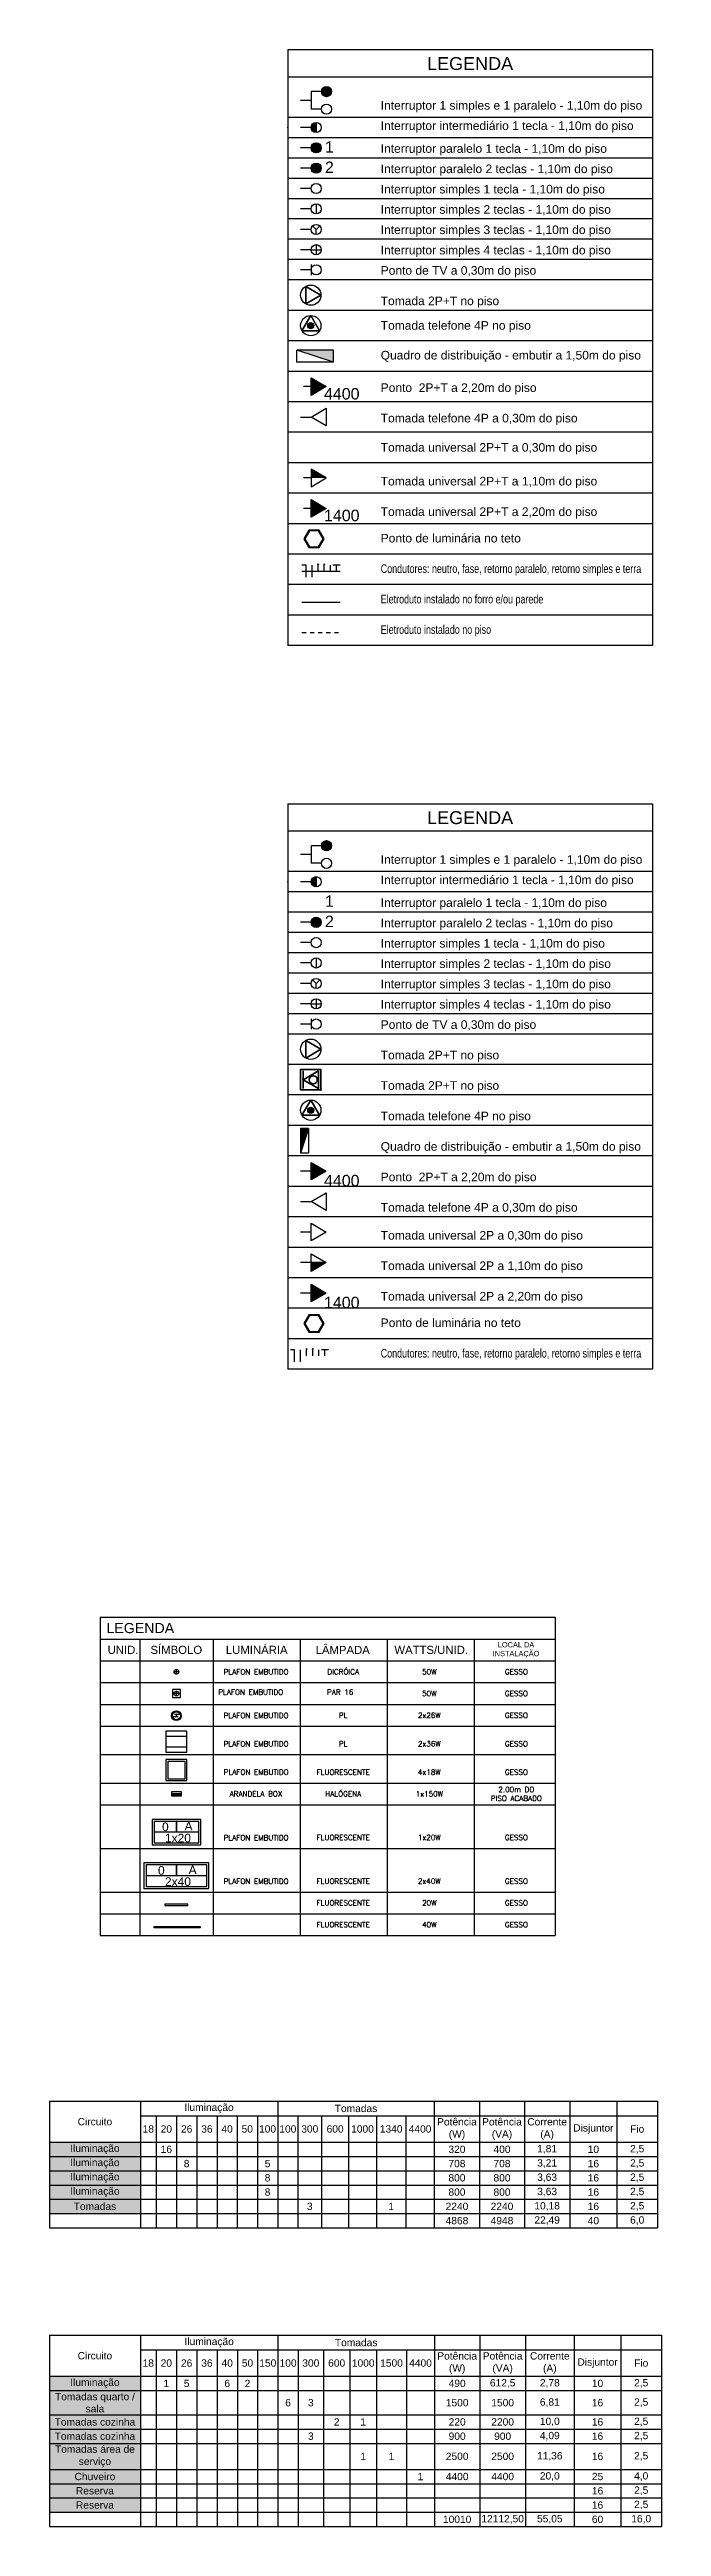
# Model space of a CAD drawing. Extents: x -115 to 23, y 4 to 69.
# Drawn here: x -59 to -43.9, y 8.2 to 69.2 of the extents above; entities that cross this region are included whole.
import ezdxf
from ezdxf.enums import TextEntityAlignment as Align

# ---------------------------------------------------------------- set-up
doc = ezdxf.new("R2010")
doc.units = 0
doc.header["$MEASUREMENT"] = 0
doc.linetypes.add('CONTINU', pattern=[0])
doc.linetypes.add('HIDDEN2', pattern=[4.7625, 3.175, -1.5875])
doc.layers.get('0').update_dxf_attribs({"linetype": 'CONTINUOUS'})
for name, color, linetype in [('DI-Textos_do_quadro', 7, 'CONTINUOUS'), ('DI-Título_do_quadro', 1, 'CONTINUOUS'), ('E_INTERR', 6, 'CONTINUOUS'), ('E_LUMINO', 160, 'CONTINUOUS'), ('Elétrico', 5, 'CONTINUOUS'), ('LINHA', 7, 'CONTINUOUS'), ('LUMINO', 5, 'CONTINUOUS'), ('P-SIMBOL', 6, 'CONTINUOUS'), ('Telefonia', 3, 'CONTINUOUS'), ('texto', 7, 'CONTINUOUS')]:
    doc.layers.add(name, color=color, linetype=linetype)
doc.layers.add('E_TOMADA', color=6, linetype='CONTINUOUS', lineweight=35)
doc.styles.add('ARIAL', font='arial.ttf')
doc.styles.add('ROMANS', font='romans.shx', dxfattribs={"height": 0.2})
doc.styles.get("Standard").update_dxf_attribs({"font": 'arial.ttf'})

msp = doc.modelspace()

# ---------------------------------------------------------------- texts
at = {"layer": 'DI-Textos_do_quadro', "linetype": 'Continuous', "lineweight": -2, "style": 'ARIAL'}
for s, p in [('Interruptor 1 simples e 1 paralelo - 1,10m do piso', (-50.8, 67.614)), ('Interruptor intermediário 1 tecla - 1,10m do piso', (-50.8, 67.114)), ('Interruptor paralelo 1 tecla - 1,10m do piso', (-50.8, 66.552)), ('Interruptor paralelo 2 teclas - 1,10m do piso', (-50.8, 66.052)), ('Interruptor simples 1 tecla - 1,10m do piso', (-50.8, 65.552)), ('Interruptor simples 2 teclas - 1,10m do piso', (-50.8, 65.052)), ('Interruptor simples 3 teclas - 1,10m do piso', (-50.8, 64.552)), ('Interruptor simples 4 teclas - 1,10m do piso', (-50.8, 64.052)), ('Ponto de TV a 0,30m do piso', (-50.8, 63.552)), ('Tomada 2P+T no piso', (-50.8, 62.802)), ('Tomada telefone 4P no piso', (-50.8, 62.198)), ('Quadro de distribuição - embutir a 1,50m do piso', (-50.8, 61.465)), ('Ponto  2P+T a 2,20m do piso', (-50.8, 60.666)), ('Tomada telefone 4P a 0,30m do piso', (-50.8, 59.916)), ('Tomada universal 2P+T a 0,30m do piso ', (-50.8, 59.196)), ('Tomada universal 2P+T a 1,10m do piso ', (-50.8, 58.364)), ('Tomada universal 2P+T a 2,20m do piso', (-50.8, 57.614)), ('Ponto de luminária no teto', (-50.8, 56.961)), ('Interruptor 1 simples e 1 paralelo - 1,10m do piso', (-50.8, 49.052)), ('Interruptor intermediário 1 tecla - 1,10m do piso', (-50.8, 48.552)), ('Interruptor paralelo 1 tecla - 1,10m do piso', (-50.8, 47.989)), ('Interruptor paralelo 2 teclas - 1,10m do piso', (-50.8, 47.489)), ('Interruptor simples 1 tecla - 1,10m do piso', (-50.8, 46.989)), ('Interruptor simples 2 teclas - 1,10m do piso', (-50.8, 46.489)), ('Interruptor simples 3 teclas - 1,10m do piso', (-50.8, 45.989)), ('Interruptor simples 4 teclas - 1,10m do piso', (-50.8, 45.489)), ('Ponto de TV a 0,30m do piso', (-50.8, 44.989)), ('Tomada 2P+T no piso', (-50.8, 44.239)), ('Tomada 2P+T no piso', (-50.8, 43.489)), ('Tomada telefone 4P no piso', (-50.8, 42.739)), ('Quadro de distribuição - embutir a 1,50m do piso', (-50.8, 41.989)), ('Ponto  2P+T a 2,20m do piso', (-50.8, 41.239)), ('Tomada telefone 4P a 0,30m do piso', (-50.8, 40.489)), ('Tomada universal 2P a 0,30m do piso ', (-50.8, 39.802)), ('Tomada universal 2P a 1,10m do piso ', (-50.8, 39.052)), ('Tomada universal 2P a 2,20m do piso', (-50.8, 38.302)), ('Ponto de luminária no teto', (-50.8, 37.649))]:
    msp.add_text(s, height=0.2118, dxfattribs=at).set_placement(p, align=Align.BOTTOM_LEFT)
at = {"layer": 'DI-Textos_do_quadro', "linetype": 'Continuous', "lineweight": -2, "style": 'ARIAL', "width": 0.745}
for s, p in [('Condutores: neutro, fase, retorno paralelo, retorno simples e terra', (-50.8, 56.211)), ('Eletroduto instalado no forro e/ou parede', (-50.8, 55.461)), ('Eletroduto instalado no piso', (-50.8, 54.711)), ('Condutores: neutro, fase, retorno paralelo, retorno simples e terra', (-50.8, 36.899))]:
    msp.add_text(s, height=0.2118, dxfattribs=at).set_placement(p, align=Align.BOTTOM_LEFT)
at = {"layer": 'DI-Título_do_quadro', "color": 7, "linetype": 'Continuous', "lineweight": -2, "style": 'ARIAL'}
for p in [(-48.597, 68.559), (-48.597, 49.997)]:
    msp.add_text('LEGENDA', height=0.3177, dxfattribs=at).set_placement(p, align=Align.BOTTOM_CENTER)
at = {"layer": 'E_LUMINO', "linetype": 'Continuous', "lineweight": -2, "style": 'ARIAL'}
msp.add_text('1400', height=0.2824, dxfattribs=at).set_placement((-51.76, 57.464), align=Align.BOTTOM_CENTER)
at = {"layer": 'Elétrico', "linetype": 'Continuous', "lineweight": -2, "style": 'ARIAL'}
msp.add_text('4400', height=0.2824, dxfattribs=at).set_placement((-51.76, 60.458), align=Align.BOTTOM_CENTER)
at = {"layer": 'P-SIMBOL', "linetype": 'Continuous', "lineweight": -2, "style": 'ARIAL'}
for s, p in [('1', (-52.174, 66.534)), ('2', (-52.174, 66.034)), ('1', (-52.174, 47.972)), ('2', (-52.174, 47.472))]:
    msp.add_text(s, height=0.282, dxfattribs=at).set_placement(p, align=Align.BOTTOM_LEFT)
for s, p in [('4400', (-51.76, 41.091)), ('1400', (-51.76, 38.091))]:
    msp.add_text(s, height=0.2824, dxfattribs=at).set_placement(p, align=Align.BOTTOM_CENTER)
at = {"layer": 'texto', "style": 'ROMANS'}
for s, p in [('PLAFON EMBUTIDO', (-54.803, 28.663)), ('PAR 16', (-52.122, 28.663))]:
    msp.add_text(s, height=0.13, dxfattribs=at).set_placement(p)
at = {"layer": 'texto'}
for s, insert, char_height, width, attachment_point, style in [('{\\fArial|b0|i0|c0|p34;LEGENDA}', (-57.559, 30.302), 0.25, 1.59237, 4, 'ROMANS'), ('{\\fArial|b0|i0|c0|p34;SÍMBOLO}', (-55.837, 29.766), 0.2, 0.818, 5, 'ROMANS'), ('{\\fArial|b0|i0|c0|p34;LUMINÁRIA}', (-53.856, 29.766), 0.2, 0.818, 5, 'ROMANS'), ('LÂMPADA', (-51.737, 29.766), 0.2, 0.818, 5, 'ARIAL'), ('WATTS/UNID.', (-49.556, 29.766), 0.2, 0.818, 5, 'ARIAL'), ('LOCAL DA\\PINSTALAÇÃO', (-47.465, 29.765), 0.13, 1.26613, 5, 'ARIAL'), ('{\\fArial|b0|i0|c0|p34;UNID.}', (-57.15, 29.766), 0.2, 0.818, 5, 'ROMANS'), ('PLAFON EMBUTIDO', (-53.871, 29.225), 0.13, 2.1078, 5, 'ROMANS'), ('DICRÓICA', (-51.724, 29.229), 0.13, 2.1078, 5, 'ROMANS'), ('50W', (-49.601, 29.229), 0.13, 2.1078, 5, 'ROMANS'), ('GESSO', (-47.456, 29.229), 0.13, 2.1078, 5, 'ROMANS'), ('50W', (-49.601, 28.693), 0.13, 2.1078, 5, 'ROMANS'), ('GESSO', (-47.456, 28.693), 0.13, 2.1078, 5, 'ROMANS'), ('PLAFON EMBUTIDO', (-53.871, 28.152), 0.13, 2.1078, 5, 'ROMANS'), ('PL', (-51.724, 28.156), 0.13, 2.1078, 5, 'ROMANS'), ('2x26W', (-49.601, 28.156), 0.13, 2.1078, 5, 'ROMANS'), ('GESSO', (-47.456, 28.156), 0.13, 2.1078, 5, 'ROMANS'), ('PLAFON EMBUTIDO', (-53.871, 27.452), 0.13, 2.1078, 5, 'ROMANS'), ('PL', (-51.724, 27.457), 0.13, 2.1078, 5, 'ROMANS'), ('2x36W', (-49.601, 27.457), 0.13, 2.1078, 5, 'ROMANS'), ('GESSO', (-47.456, 27.457), 0.13, 2.1078, 5, 'ROMANS'), ('PLAFON EMBUTIDO', (-53.869, 26.759), 0.13, 2.1078, 5, 'ROMANS'), ('ARANDELA BOX', (-53.873, 26.221), 0.13, 2.1078, 5, 'ROMANS'), ('FLUORESCENTE', (-51.724, 26.757), 0.13, 2.1078, 5, 'ROMANS'), ('HALÓGENA', (-51.724, 26.221), 0.13, 2.1078, 5, 'ROMANS'), ('1x150W', (-49.601, 26.221), 0.13, 2.1078, 5, 'ROMANS'), ('4x18W', (-49.601, 26.757), 0.13, 2.1078, 5, 'ROMANS'), ('2.00m DO \\PPISO ACABADO', (-47.458, 26.221), 0.13, 2.1078, 5, 'ROMANS'), ('GESSO', (-47.456, 26.757), 0.13, 2.1078, 5, 'ROMANS'), ('PLAFON EMBUTIDO', (-53.871, 25.144), 0.13, 2.1078, 5, 'ROMANS'), ('FLUORESCENTE', (-51.724, 25.148), 0.13, 2.1078, 5, 'ROMANS'), ('1x20W', (-49.601, 25.148), 0.13, 2.1078, 5, 'ROMANS'), ('GESSO', (-47.456, 25.148), 0.13, 2.1078, 5, 'ROMANS'), ('PLAFON EMBUTIDO', (-53.871, 24.071), 0.13, 2.1078, 5, 'ROMANS'), ('FLUORESCENTE', (-51.724, 24.075), 0.13, 2.1078, 5, 'ROMANS'), ('2x40W', (-49.601, 24.075), 0.13, 2.1078, 5, 'ROMANS'), ('GESSO', (-47.456, 24.075), 0.13, 2.1078, 5, 'ROMANS'), ('FLUORESCENTE', (-51.724, 23.539), 0.13, 2.1078, 5, 'ROMANS'), ('20W', (-49.601, 23.539), 0.13, 2.1078, 5, 'ROMANS'), ('GESSO', (-47.456, 23.539), 0.13, 2.1078, 5, 'ROMANS'), ('FLUORESCENTE', (-51.724, 23.003), 0.13, 2.1078, 5, 'ROMANS'), ('40W', (-49.601, 23.003), 0.13, 2.1078, 5, 'ROMANS'), ('GESSO', (-47.456, 23.003), 0.13, 2.1078, 5, 'ROMANS')]:
    msp.add_mtext(s, dxfattribs=dict(at, insert=insert, char_height=char_height, width=width, attachment_point=attachment_point, style=style))

# ---------------------------------------------------------------- blocks, each defined once
blk = doc.blocks.new('A$C1EDC4D28')
at = {"layer": 'E_LUMINO'}
for points in [[(0.462, -0.15), (-1.138, -0.15), (-1.138, -0.78), (0.462, -0.78)], [(0.412, -0.2), (-1.088, -0.2), (-1.088, -0.73), (0.412, -0.73)]]:
    blk.add_lwpolyline(points, close=True, dxfattribs=at)
blk.add_lwpolyline([(0.412, -0.465), (-0.338, -0.465), (-0.338, -0.2), (-0.338, -0.465), (-1.088, -0.465)], dxfattribs=at)
at = {"layer": 'texto', "linetype": 'Continuous', "lineweight": -2, "style": 'ARIAL'}
for s, height, p in [('0', 0.212, (-0.793, -0.503)), ('2x40', 0.2118, (-0.622, -0.779)), ('A', 0.212, (-0.038, -0.487))]:
    blk.add_text(s, height=height, dxfattribs=at).set_placement(p, align=Align.BOTTOM_LEFT)
blk = doc.blocks.new('A$C3E3F6338')
for p, q in [((-0.067, -0.101), (-0.208, -0.101)), ((-0.017, -0.041), (-0.158, -0.041))]:
    blk.add_line(p, q)
for radius in [0.12, 0.1]:
    blk.add_circle((-0.113, -0.071), radius)
at = {"linetype": 'Continuous'}
blk.add_point((-0.113, -0.071), dxfattribs=at)
blk = doc.blocks.new('A$C34A87FB1')
at = {"layer": 'E_LUMINO'}
for points in [[(0.48, 0.272), (-0.72, 0.272), (-0.72, -0.358), (0.48, -0.358)], [(0.43, 0.222), (-0.67, 0.222), (-0.67, -0.308), (0.43, -0.308)]]:
    blk.add_lwpolyline(points, close=True, dxfattribs=at)
blk.add_lwpolyline([(0.43, -0.043), (-0.12, -0.043), (-0.12, 0.222), (-0.12, -0.043), (-0.67, -0.043)], dxfattribs=at)
at = {"layer": 'texto', "linetype": 'Continuous', "lineweight": -2, "style": 'ARIAL'}
for s, height, p in [('0', 0.212, (-0.475, -0.081)), ('A', 0.212, (0.081, -0.065)), ('1x20', 0.2118, (-0.403, -0.357))]:
    blk.add_text(s, height=height, dxfattribs=at).set_placement(p, align=Align.BOTTOM_LEFT)
blk = doc.blocks.new('A$C74631C94')
blk.add_lwpolyline([(-0.368, -0.117), (-0.368, -0.147), (0.232, -0.147), (0.232, -0.117)], close=True)
blk = doc.blocks.new('A$C1776491A')
blk.add_lwpolyline([(0.588, -0.021), (0.588, 0.009), (-0.612, 0.009), (-0.612, -0.021)], close=True)
blk = doc.blocks.new('A$C700E70A8')
blk.add_line((-0.606, 0.116), (-0.606, -0.317))
at = {"linetype": 'Continuous'}
blk.add_lwpolyline([(-0.168, -0.35), (-0.668, -0.35), (-0.668, 0.15), (-0.168, 0.15)], close=True, dxfattribs=at)
blk.add_lwpolyline([(-0.231, 0.116), (-0.606, -0.1), (-0.231, -0.317), (-0.231, 0.116)], dxfattribs=at)
blk.add_circle((-0.356, -0.1), 0.1, dxfattribs=at)
for p in [(-0.668, 0.15), (-0.606, -0.1), (-0.168, -0.35)]:
    blk.add_point(p, dxfattribs=at)
blk = doc.blocks.new('*T45')
at = {"layer": 'Elétrico', "color": 0, "linetype": 'ByBlock', "lineweight": -2, "transparency": 16777216}
for p, q in [((0, 0), (14.984, 0)), ((0, 0), (0, -3.117)), ((2.241, 0), (2.241, -3.117)), ((5.624, 0), (5.624, -3.117)), ((9.484, 0), (9.484, -3.117)), ((10.601, 0), (10.601, -3.117)), ((11.704, 0), (11.704, -3.117)), ((12.823, 0), (12.823, -3.117)), ((13.984, 0), (13.984, -3.117)), ((14.984, 0), (14.984, -3.117)), ((2.241, -0.36), (14.984, -0.36)), ((2.63, -0.36), (2.63, -3.117)), ((3.13, -0.36), (3.13, -3.117)), ((3.63, -0.36), (3.63, -3.117)), ((4.13, -0.36), (4.13, -3.117)), ((4.624, -0.36), (4.624, -3.117)), ((5.124, -0.36), (5.124, -3.117)), ((6.124, -0.36), (6.124, -3.117)), ((6.707, -0.36), (6.707, -3.117)), ((7.371, -0.36), (7.371, -3.117)), ((8.057, -0.36), (8.057, -3.117)), ((8.783, -0.36), (8.783, -3.117)), ((0, -1.01), (14.984, -1.01)), ((0, -1.361), (14.984, -1.361)), ((0, -1.712), (14.984, -1.712)), ((0, -2.064), (14.984, -2.064)), ((0, -2.415), (14.984, -2.415)), ((0, -2.766), (14.984, -2.766)), ((0, -3.117), (14.984, -3.117))]:
    blk.add_line(p, q, dxfattribs=at)
at = {"layer": 'Elétrico', "color": 2, "true_color": 0xffff00, "transparency": 16777216}
for points in [[(0, -1.01), (0, -1.361), (2.241, -1.01), (2.241, -1.361)], [(0, -1.361), (0, -1.712), (2.241, -1.361), (2.241, -1.712)], [(0, -1.712), (0, -2.064), (2.241, -1.712), (2.241, -2.064)], [(0, -2.064), (0, -2.415), (2.241, -2.064), (2.241, -2.415)], [(0, -2.415), (0, -2.766), (2.241, -2.415), (2.241, -2.766)]]:
    blk.add_solid(points, dxfattribs=at)
at = {"layer": 'Elétrico', "color": 0, "transparency": 16777216, "char_height": 0.18, "attachment_point": 5}
for s, insert, width in [('Circuito', (1.12, -0.505), 2.12963), ('18', (2.435, -0.685), 0.27778), ('20', (2.88, -0.685), 0.38889), ('26', (3.38, -0.685), 0.38889), ('Iluminação', (3.932, -0.18), 3.27208), ('36', (3.88, -0.685), 0.38889), ('40', (4.377, -0.685), 0.38319), ('50', (4.874, -0.685), 0.38889), ('100', (5.374, -0.685), 0.38889), ('100', (5.874, -0.685), 0.38889), ('300', (6.415, -0.685), 0.47185), ('600', (7.039, -0.685), 0.55339), ('Tomadas', (7.554, -0.18), 3.74932), ('1000', (7.714, -0.685), 0.57483), ('1340', (8.42, -0.685), 0.61419), ('4400', (9.133, -0.685), 0.59061), ('Potência (W)', (10.042, -0.685), 1.00508), ('Potência (VA)', (11.152, -0.685), 0.99243), ('Corrente (A)', (12.264, -0.685), 1.00817), ('Disjuntor', (13.404, -0.685), 1.04971), ('Fio', (14.484, -0.685), 0.88889), ('Iluminação', (1.12, -1.186), 2.12963), ('16', (2.88, -1.186), 0.38889), ('320', (10.042, -1.186), 1.00508), ('400', (11.152, -1.186), 0.99243), ('1,81', (12.264, -1.186), 1.00817), ('10', (13.404, -1.186), 1.04971), ('2,5', (14.484, -1.186), 0.88889), ('Iluminação', (1.12, -1.537), 2.12963), ('Iluminação', (1.12, -1.888), 2.12963), ('8', (3.38, -1.537), 0.38889), ('5', (5.374, -1.537), 0.38889), ('8', (5.374, -1.888), 0.38889), ('800', (10.042, -1.888), 1.00508), ('708', (10.042, -1.537), 1.00508), ('800', (11.152, -1.888), 0.99243), ('708', (11.152, -1.537), 0.99243), ('3,21', (12.264, -1.537), 1.00817), ('3,63', (12.264, -1.888), 1.00817), ('16', (13.404, -1.537), 1.04971), ('16', (13.404, -1.888), 1.04971), ('2,5', (14.484, -1.537), 0.88889), ('2,5', (14.484, -1.888), 0.88889), ('Iluminação', (1.12, -2.239), 2.12963), ('8', (5.374, -2.239), 0.38889), ('800', (10.042, -2.239), 1.00508), ('800', (11.152, -2.239), 0.99243), ('3,63', (12.264, -2.239), 1.00817), ('16', (13.404, -2.239), 1.04971), ('2,5', (14.484, -2.239), 0.88889), ('Tomadas', (1.12, -2.59), 2.12963), ('3', (6.415, -2.59), 0.47185), ('1', (8.42, -2.59), 0.61419), ('4868', (10.042, -2.941), 1.00508), ('2240', (10.042, -2.59), 1.00508), ('4948', (11.152, -2.941), 0.99243), ('2240', (11.152, -2.59), 0.99243), ('22,49', (12.264, -2.941), 1.00817), ('10,18', (12.264, -2.59), 1.00817), ('40', (13.404, -2.941), 1.04971), ('16', (13.404, -2.59), 1.04971), ('2,5', (14.484, -2.59), 0.88889), ('6,0', (14.484, -2.941), 0.88889)]:
    blk.add_mtext(s, dxfattribs=dict(at, insert=insert, width=width))
blk = doc.blocks.new('*T46')
at = {"layer": 'Elétrico', "color": 0, "linetype": 'ByBlock', "lineweight": -2, "transparency": 16777216}
for p, q in [((0, 0), (15.083, 0)), ((0, 0), (0, -4.706)), ((2.241, 0), (2.241, -4.706)), ((5.63, 0), (5.63, -4.706)), ((9.487, 0), (9.487, -4.706)), ((10.608, 0), (10.608, -4.706)), ((11.729, 0), (11.729, -4.706)), ((12.932, 0), (12.932, -4.706)), ((14.083, 0), (14.083, -4.706)), ((15.083, 0), (15.083, -4.706)), ((2.241, -0.36), (15.083, -0.36)), ((2.63, -0.36), (2.63, -4.706)), ((3.13, -0.36), (3.13, -4.706)), ((3.63, -0.36), (3.63, -4.706)), ((4.13, -0.36), (4.13, -4.706)), ((4.63, -0.36), (4.63, -4.706)), ((5.13, -0.36), (5.13, -4.706)), ((6.13, -0.36), (6.13, -4.706)), ((6.75, -0.36), (6.75, -4.706)), ((7.405, -0.36), (7.405, -4.706)), ((8.057, -0.36), (8.057, -4.706)), ((8.801, -0.36), (8.801, -4.706)), ((0, -1.01), (15.083, -1.01)), ((0, -1.361), (15.083, -1.361)), ((0, -1.958), (15.083, -1.958)), ((0, -2.31), (15.083, -2.31)), ((0, -2.661), (15.083, -2.661)), ((0, -3.302), (15.083, -3.302)), ((0, -3.653), (15.083, -3.653)), ((0, -4.004), (15.083, -4.004)), ((0, -4.355), (15.083, -4.355)), ((0, -4.706), (15.083, -4.706))]:
    blk.add_line(p, q, dxfattribs=at)
at = {"layer": 'Elétrico', "color": 2, "true_color": 0xffff00, "transparency": 16777216}
for points in [[(0, -1.01), (0, -1.361), (2.241, -1.01), (2.241, -1.361)], [(0, -1.361), (0, -1.958), (2.241, -1.361), (2.241, -1.958)], [(0, -1.958), (0, -2.31), (2.241, -1.958), (2.241, -2.31)], [(0, -2.31), (0, -2.661), (2.241, -2.31), (2.241, -2.661)], [(0, -2.661), (0, -3.302), (2.241, -2.661), (2.241, -3.302)], [(0, -3.302), (0, -3.653), (2.241, -3.302), (2.241, -3.653)], [(0, -3.653), (0, -4.004), (2.241, -3.653), (2.241, -4.004)], [(0, -4.004), (0, -4.355), (2.241, -4.004), (2.241, -4.355)]]:
    blk.add_solid(points, dxfattribs=at)
at = {"layer": 'Elétrico', "color": 0, "transparency": 16777216, "char_height": 0.18, "attachment_point": 5}
for s, insert, width in [('Circuito', (1.12, -0.505), 2.12963), ('18', (2.435, -0.685), 0.27778), ('20', (2.88, -0.685), 0.38889), ('26', (3.38, -0.685), 0.38889), ('Iluminação', (3.935, -0.18), 3.27778), ('36', (3.88, -0.685), 0.38889), ('40', (4.38, -0.685), 0.38889), ('50', (4.88, -0.685), 0.38889), ('150', (5.38, -0.685), 0.38889), ('100', (5.88, -0.685), 0.38889), ('300', (6.44, -0.685), 0.50883), ('600', (7.078, -0.685), 0.54477), ('Tomadas', (7.558, -0.18), 3.74614), ('1000', (7.731, -0.685), 0.53999), ('1500', (8.429, -0.685), 0.63372), ('4400', (9.144, -0.685), 0.57439), ('Potência (W)', (10.047, -0.685), 1.01012), ('Potência (VA)', (11.168, -0.685), 1.00952), ('Corrente (A)', (12.33, -0.685), 1.09167), ('Disjuntor', (13.507, -0.685), 1.04081), ('Fio', (14.583, -0.685), 0.88889), ('Iluminação', (1.12, -1.186), 2.12963), ('1', (2.88, -1.186), 0.38889), ('5', (3.38, -1.186), 0.38889), ('6', (4.38, -1.186), 0.38889), ('2', (4.88, -1.186), 0.38889), ('490', (10.047, -1.186), 1.01012), ('612,5', (11.168, -1.186), 1.00952), ('2,78', (12.33, -1.186), 1.09167), ('10', (13.507, -1.186), 1.04081), ('2,5', (14.583, -1.186), 0.88889), ('Tomadas quarto / sala', (1.12, -1.66), 2.12963), ('6', (5.88, -1.66), 0.38889), ('3', (6.44, -1.66), 0.50883), ('1500', (10.047, -1.66), 1.01012), ('1500', (11.168, -1.66), 1.00952), ('6,81', (12.33, -1.66), 1.09167), ('16', (13.507, -1.66), 1.04081), ('2,5', (14.583, -1.66), 0.88889), ('Tomadas cozinha', (1.12, -2.134), 2.12963), ('Tomadas cozinha', (1.12, -2.485), 2.12963), ('3', (6.44, -2.485), 0.50883), ('2', (7.078, -2.134), 0.54477), ('1', (7.731, -2.134), 0.53999), ('220', (10.047, -2.134), 1.01012), ('900', (10.047, -2.485), 1.01012), ('2200', (11.168, -2.134), 1.00952), ('900', (11.168, -2.485), 1.00952), ('4,09', (12.33, -2.485), 1.09167), ('10,0', (12.33, -2.134), 1.09167), ('16', (13.507, -2.134), 1.04081), ('16', (13.507, -2.485), 1.04081), ('2,5', (14.583, -2.134), 0.88889), ('2,5', (14.583, -2.485), 0.88889), ('Tomadas área de serviço', (1.12, -2.981), 2.12963), ('1', (7.731, -2.981), 0.53999), ('1', (8.429, -2.981), 0.63372), ('2500', (10.047, -2.981), 1.01012), ('2500', (11.168, -2.981), 1.00952), ('11,36', (12.33, -2.981), 1.09167), ('16', (13.507, -2.981), 1.04081), ('2,5', (14.583, -2.981), 0.88889), ('Chuveiro', (1.12, -3.478), 2.12963), ('1', (9.144, -3.478), 0.57439), ('4400', (10.047, -3.478), 1.01012), ('4400', (11.168, -3.478), 1.00952), ('20,0', (12.33, -3.478), 1.09167), ('25', (13.507, -3.478), 1.04081), ('4,0', (14.583, -3.478), 0.88889), ('Reserva', (1.12, -3.829), 2.12963), ('Reserva', (1.12, -4.18), 2.12963), ('16', (13.507, -3.829), 1.04081), ('16', (13.507, -4.18), 1.04081), ('2,5', (14.583, -3.829), 0.88889), ('2,5', (14.583, -4.18), 0.88889), ('10010', (10.047, -4.531), 1.01012), ('12112,50', (11.168, -4.531), 1.00952), ('55,05', (12.33, -4.531), 1.09167), ('60', (13.507, -4.531), 1.04081), ('16,0', (14.583, -4.531), 0.88889)]:
    blk.add_mtext(s, dxfattribs=dict(at, insert=insert, width=width))

# ---------------------------------------------------------------- hatches: boundary and pattern name
at = {"layer": 'Elétrico', "linetype": 'Continuous', "lineweight": -2}
msp.add_hatch(color=256, dxfattribs=at).paths.add_polyline_path([(-51.965, 61.459), (-51.965, 61.758), (-52.867, 61.758)])
at = {"layer": 'Elétrico', "linetype": 'CONTINU'}
for points in [[(-52.518, 61.079), (-52.518, 60.646), (-52.143, 60.862)], [(-52.518, 58.079), (-52.518, 57.646), (-52.143, 57.862)]]:
    msp.add_hatch(color=256, dxfattribs=at).paths.add_polyline_path(points)
at = {"layer": 'Elétrico', "linetype": 'Continuous'}
msp.add_hatch(color=256, dxfattribs=at).paths.add_polyline_path([(-52.143, 58.612), (-52.518, 58.829), (-52.518, 58.612)])
at = {"layer": 'Elétrico', "linetype": 'CONTINU'}
h = msp.add_hatch(color=256, dxfattribs=at)
h.paths.add_polyline_path([(-52.568, 56.897), (-52.318, 56.897), (-52.193, 57.113), (-52.318, 57.33), (-52.568, 57.33), (-52.693, 57.113)])
h.paths.add_polyline_path([(-52.557, 56.917), (-52.33, 56.917), (-52.216, 57.113), (-52.33, 57.31), (-52.557, 57.31), (-52.67, 57.113)], flags=16)
h = msp.add_hatch(color=256, dxfattribs=at)
h.paths.add_polyline_path([(-52.568, 37.584), (-52.318, 37.584), (-52.193, 37.801), (-52.318, 38.017), (-52.568, 38.017), (-52.693, 37.801)])
h.paths.add_polyline_path([(-52.557, 37.604), (-52.33, 37.604), (-52.216, 37.801), (-52.33, 37.997), (-52.557, 37.997), (-52.67, 37.801)], flags=16)
at = {"layer": 'P-SIMBOL', "linetype": 'Continuous', "lineweight": -2}
for points in [[(-52.011, 68.122), (-52.011, 68.133), (-52.013, 68.144), (-52.015, 68.154), (-52.018, 68.165), (-52.022, 68.175), (-52.027, 68.184), (-52.033, 68.194), (-52.04, 68.202), (-52.047, 68.21), (-52.055, 68.218), (-52.064, 68.224), (-52.073, 68.23), (-52.083, 68.235), (-52.093, 68.239), (-52.103, 68.243), (-52.114, 68.245), (-52.125, 68.246), (-52.136, 68.247), (-52.147, 68.246), (-52.157, 68.245), (-52.168, 68.243), (-52.178, 68.239), (-52.188, 68.235), (-52.198, 68.23), (-52.207, 68.224), (-52.216, 68.218), (-52.224, 68.21), (-52.231, 68.202), (-52.238, 68.194), (-52.244, 68.184), (-52.249, 68.175), (-52.253, 68.165), (-52.256, 68.154), (-52.259, 68.144), (-52.26, 68.133), (-52.261, 68.122), (-52.136, 68.122)], [(-52.261, 68.122), (-52.26, 68.111), (-52.259, 68.1), (-52.256, 68.09), (-52.253, 68.079), (-52.249, 68.069), (-52.244, 68.059), (-52.238, 68.05), (-52.231, 68.042), (-52.224, 68.034), (-52.216, 68.026), (-52.207, 68.02), (-52.198, 68.014), (-52.188, 68.009), (-52.178, 68.005), (-52.168, 68.001), (-52.157, 67.999), (-52.147, 67.997), (-52.136, 67.997), (-52.125, 67.997), (-52.114, 67.999), (-52.103, 68.001), (-52.093, 68.005), (-52.083, 68.009), (-52.073, 68.014), (-52.064, 68.02), (-52.055, 68.026), (-52.047, 68.034), (-52.04, 68.042), (-52.033, 68.05), (-52.027, 68.059), (-52.022, 68.069), (-52.018, 68.079), (-52.015, 68.09), (-52.013, 68.1), (-52.011, 68.111), (-52.011, 68.122), (-52.136, 68.122)], [(-52.392, 67.362), (-52.392, 67.237), (-52.517, 67.237), (-52.516, 67.256), (-52.505, 67.29), (-52.493, 67.311), (-52.479, 67.327), (-52.458, 67.343), (-52.432, 67.356), (-52.406, 67.361), (-52.392, 67.361)], [(-52.392, 67.112), (-52.392, 67.237), (-52.517, 67.237), (-52.516, 67.218), (-52.505, 67.184), (-52.493, 67.163), (-52.479, 67.147), (-52.458, 67.131), (-52.432, 67.119), (-52.406, 67.113), (-52.392, 67.113)], [(-52.392, 66.862), (-52.392, 66.737), (-52.517, 66.737), (-52.516, 66.756), (-52.505, 66.79), (-52.493, 66.811), (-52.479, 66.827), (-52.458, 66.843), (-52.432, 66.856), (-52.406, 66.861), (-52.392, 66.861)], [(-52.392, 66.612), (-52.392, 66.737), (-52.517, 66.737), (-52.516, 66.718), (-52.505, 66.684), (-52.493, 66.663), (-52.479, 66.647), (-52.458, 66.631), (-52.432, 66.619), (-52.406, 66.613), (-52.392, 66.613)], [(-52.392, 66.862), (-52.392, 66.737), (-52.267, 66.737), (-52.268, 66.756), (-52.279, 66.79), (-52.291, 66.811), (-52.305, 66.827), (-52.326, 66.843), (-52.352, 66.856), (-52.378, 66.861), (-52.392, 66.861)], [(-52.392, 66.612), (-52.392, 66.737), (-52.267, 66.737), (-52.268, 66.718), (-52.279, 66.684), (-52.291, 66.663), (-52.305, 66.647), (-52.326, 66.631), (-52.352, 66.619), (-52.378, 66.613), (-52.392, 66.613)], [(-52.392, 66.362), (-52.392, 66.237), (-52.517, 66.237), (-52.516, 66.256), (-52.505, 66.29), (-52.493, 66.311), (-52.479, 66.327), (-52.458, 66.343), (-52.432, 66.356), (-52.406, 66.361), (-52.392, 66.361)], [(-52.392, 66.112), (-52.392, 66.237), (-52.517, 66.237), (-52.516, 66.218), (-52.505, 66.184), (-52.493, 66.163), (-52.479, 66.147), (-52.458, 66.131), (-52.432, 66.119), (-52.406, 66.113), (-52.392, 66.113)], [(-52.392, 66.362), (-52.392, 66.237), (-52.267, 66.237), (-52.268, 66.256), (-52.279, 66.29), (-52.291, 66.311), (-52.305, 66.327), (-52.326, 66.343), (-52.352, 66.356), (-52.378, 66.361), (-52.392, 66.361)], [(-52.392, 66.112), (-52.392, 66.237), (-52.267, 66.237), (-52.268, 66.218), (-52.279, 66.184), (-52.291, 66.163), (-52.305, 66.147), (-52.326, 66.131), (-52.352, 66.119), (-52.378, 66.113), (-52.392, 66.113)], [(-52.011, 49.56), (-52.011, 49.57), (-52.013, 49.581), (-52.015, 49.592), (-52.018, 49.602), (-52.022, 49.612), (-52.027, 49.622), (-52.033, 49.631), (-52.04, 49.64), (-52.047, 49.648), (-52.055, 49.655), (-52.064, 49.662), (-52.073, 49.668), (-52.083, 49.673), (-52.093, 49.677), (-52.103, 49.68), (-52.114, 49.683), (-52.125, 49.684), (-52.136, 49.685), (-52.147, 49.684), (-52.157, 49.683), (-52.168, 49.68), (-52.178, 49.677), (-52.188, 49.673), (-52.198, 49.668), (-52.207, 49.662), (-52.216, 49.655), (-52.224, 49.648), (-52.231, 49.64), (-52.238, 49.631), (-52.244, 49.622), (-52.249, 49.612), (-52.253, 49.602), (-52.256, 49.592), (-52.259, 49.581), (-52.26, 49.57), (-52.261, 49.56), (-52.136, 49.56)], [(-52.261, 49.56), (-52.26, 49.549), (-52.259, 49.538), (-52.256, 49.527), (-52.253, 49.517), (-52.249, 49.507), (-52.244, 49.497), (-52.238, 49.488), (-52.231, 49.479), (-52.224, 49.471), (-52.216, 49.464), (-52.207, 49.457), (-52.198, 49.451), (-52.188, 49.446), (-52.178, 49.442), (-52.168, 49.439), (-52.157, 49.436), (-52.147, 49.435), (-52.136, 49.435), (-52.125, 49.435), (-52.114, 49.436), (-52.103, 49.439), (-52.093, 49.442), (-52.083, 49.446), (-52.073, 49.451), (-52.064, 49.457), (-52.055, 49.464), (-52.047, 49.471), (-52.04, 49.479), (-52.033, 49.488), (-52.027, 49.497), (-52.022, 49.507), (-52.018, 49.517), (-52.015, 49.527), (-52.013, 49.538), (-52.011, 49.549), (-52.011, 49.56), (-52.136, 49.56)], [(-52.392, 48.8), (-52.392, 48.675), (-52.517, 48.675), (-52.516, 48.694), (-52.505, 48.728), (-52.493, 48.749), (-52.479, 48.765), (-52.458, 48.781), (-52.432, 48.793), (-52.406, 48.799), (-52.392, 48.799)], [(-52.392, 48.55), (-52.392, 48.675), (-52.517, 48.675), (-52.516, 48.655), (-52.505, 48.621), (-52.493, 48.6), (-52.479, 48.584), (-52.458, 48.568), (-52.432, 48.556), (-52.406, 48.55), (-52.392, 48.551)], [(-52.392, 47.8), (-52.392, 47.675), (-52.517, 47.675), (-52.516, 47.694), (-52.505, 47.728), (-52.493, 47.749), (-52.479, 47.765), (-52.458, 47.781), (-52.432, 47.793), (-52.406, 47.799), (-52.392, 47.799)], [(-52.392, 47.55), (-52.392, 47.675), (-52.517, 47.675), (-52.516, 47.655), (-52.505, 47.621), (-52.493, 47.6), (-52.479, 47.584), (-52.458, 47.568), (-52.432, 47.556), (-52.406, 47.55), (-52.392, 47.551)], [(-52.392, 47.8), (-52.392, 47.675), (-52.267, 47.675), (-52.268, 47.694), (-52.279, 47.728), (-52.291, 47.749), (-52.305, 47.765), (-52.326, 47.781), (-52.352, 47.793), (-52.378, 47.799), (-52.392, 47.799)], [(-52.392, 47.55), (-52.392, 47.675), (-52.267, 47.675), (-52.268, 47.655), (-52.279, 47.621), (-52.291, 47.6), (-52.305, 47.584), (-52.326, 47.568), (-52.352, 47.556), (-52.378, 47.55), (-52.392, 47.551)], [(-52.581, 42.597), (-52.78, 42.597), (-52.78, 41.995)], [(-52.518, 41.333), (-52.143, 41.55), (-52.518, 41.766)], [(-52.518, 39.3), (-52.143, 39.3), (-52.518, 39.083)], [(-52.518, 38.333), (-52.143, 38.55), (-52.518, 38.766)]]:
    msp.add_hatch(color=256, dxfattribs=at).paths.add_polyline_path(points)
at = {"layer": 'Telefonia', "linetype": 'Continuous'}
for points in [[(-52.449, 62.362, 1), (-52.599, 62.362, 1)], [(-52.449, 43.05, 1), (-52.599, 43.05, 1)]]:
    msp.add_hatch(color=256, dxfattribs=at).paths.add_polyline_path(points)

# ---------------------------------------------------------------- linework, layer by layer
at = {"layer": 'E_INTERR', "linetype": 'Continuous'}
for p, q in [((-53.092, 69.158), (-44.104, 69.158)), ((-44.104, 69.158), (-44.104, 55.987)), ((-53.092, 68.487), (-44.104, 68.487)), ((-44.104, 68.408), (-44.104, 54.487)), ((-44.104, 67.487), (-53.092, 67.487)), ((-44.104, 66.987), (-53.092, 66.987)), ((-44.104, 66.487), (-53.092, 66.487)), ((-44.104, 65.987), (-53.092, 65.987)), ((-44.104, 65.987), (-53.092, 65.987)), ((-44.104, 65.487), (-53.092, 65.487)), ((-44.104, 64.987), (-53.092, 64.987)), ((-44.104, 64.487), (-53.092, 64.487)), ((-52.517, 64.23), (-52.267, 64.23)), ((-52.392, 64.355), (-52.392, 64.105)), ((-44.104, 63.987), (-53.092, 63.987)), ((-44.104, 63.487), (-53.092, 63.487)), ((-44.104, 62.737), (-53.092, 62.737)), ((-44.104, 61.987), (-53.092, 61.987)), ((-44.104, 61.237), (-53.092, 61.237)), ((-44.104, 60.487), (-53.092, 60.487)), ((-44.104, 59.737), (-53.092, 59.737)), ((-44.104, 58.987), (-53.092, 58.987)), ((-44.104, 58.237), (-53.092, 58.237)), ((-44.104, 57.487), (-53.092, 57.487)), ((-44.104, 56.737), (-53.092, 56.737)), ((-44.104, 55.987), (-53.092, 55.987)), ((-44.104, 55.237), (-53.092, 55.237)), ((-44.104, 54.487), (-53.092, 54.487)), ((-53.092, 50.595), (-53.092, 36.675)), ((-53.092, 50.595), (-44.104, 50.595)), ((-44.104, 50.595), (-44.104, 37.425)), ((-53.092, 49.925), (-44.104, 49.925)), ((-44.104, 49.845), (-44.104, 36.675)), ((-52.392, 45.793), (-52.392, 45.543)), ((-52.517, 45.668), (-52.267, 45.668)), ((-44.104, 38.175), (-53.092, 38.175)), ((-44.104, 37.425), (-53.092, 37.425)), ((-44.104, 36.675), (-53.092, 36.675))]:
    msp.add_line(p, q, dxfattribs=at)
at = {"layer": 'E_INTERR', "color": 7, "linetype": 'Continuous'}
for p, q in [((-44.104, 48.925), (-53.092, 48.925)), ((-44.104, 48.425), (-53.092, 48.425)), ((-44.104, 47.925), (-53.092, 47.925)), ((-44.104, 47.425), (-53.092, 47.425)), ((-44.104, 47.425), (-53.092, 47.425)), ((-44.104, 46.925), (-53.092, 46.925)), ((-44.104, 46.425), (-53.092, 46.425)), ((-44.104, 45.925), (-53.092, 45.925)), ((-44.104, 45.425), (-53.092, 45.425)), ((-44.104, 44.925), (-53.092, 44.925)), ((-44.104, 44.175), (-53.092, 44.175)), ((-44.104, 43.425), (-53.092, 43.425)), ((-44.104, 42.675), (-53.092, 42.675)), ((-44.104, 41.925), (-53.092, 41.925)), ((-44.104, 41.175), (-53.092, 41.175)), ((-44.104, 40.425), (-53.092, 40.425)), ((-44.104, 39.675), (-53.092, 39.675)), ((-44.104, 38.925), (-53.092, 38.925))]:
    msp.add_line(p, q, dxfattribs=at)
at = {"layer": 'E_INTERR', "linetype": 'Continuous'}
for p in [(-53.092, 67.237), (-53.092, 48.675)]:
    msp.add_point(p, dxfattribs=at)
at = {"layer": 'E_LUMINO'}
for p, q in [((-55.835, 29.162), (-55.835, 29.296)), ((-55.768, 29.229), (-55.902, 29.229)), ((-55.768, 28.693), (-55.902, 28.693)), ((-55.835, 28.626), (-55.835, 28.76)), ((-55.577, 27.636), (-56.092, 27.636)), ((-56.092, 27.378), (-55.577, 27.378)), ((-55.959, 26.271), (-55.959, 26.171)), ((-55.709, 26.271), (-55.959, 26.271)), ((-55.709, 26.221), (-55.959, 26.221)), ((-55.709, 26.171), (-55.709, 26.271)), ((-55.709, 26.206), (-55.959, 26.206)), ((-55.709, 26.19), (-55.959, 26.19)), ((-55.959, 26.171), (-55.709, 26.171))]:
    msp.add_line(p, q, dxfattribs=at)
for points in [[(-55.934, 28.793), (-55.934, 28.593), (-55.734, 28.593), (-55.734, 28.793), (-55.934, 28.793)], [(-56.092, 27.764), (-56.092, 27.249), (-55.577, 27.249), (-55.577, 27.764), (-56.092, 27.764)], [(-56.092, 27.065), (-56.092, 26.55), (-55.577, 26.55), (-55.577, 27.065), (-56.092, 27.065)]]:
    msp.add_lwpolyline(points, dxfattribs=at)
msp.add_lwpolyline([(-56.049, 27.022), (-56.049, 26.593), (-55.62, 26.593), (-55.62, 27.022)], close=True, dxfattribs=at)
for centre in [(-55.834, 29.229), (-55.834, 28.693)]:
    msp.add_circle(centre, 0.058, dxfattribs=at)
at = {"layer": 'Elétrico', "linetype": 'Continuous', "lineweight": -2}
for p, q in [((-51.965, 61.459), (-52.867, 61.758)), ((-52.867, 61.459), (-52.867, 61.758)), ((-51.965, 61.758), (-52.867, 61.758)), ((-51.965, 61.459), (-51.965, 61.758)), ((-51.965, 61.459), (-52.867, 61.459)), ((-52.518, 60.646), (-52.518, 61.079)), ((-52.518, 61.079), (-52.143, 60.862)), ((-52.143, 60.862), (-52.518, 60.646)), ((-52.518, 57.646), (-52.518, 58.079)), ((-52.518, 58.079), (-52.143, 57.862)), ((-52.143, 57.862), (-52.518, 57.646))]:
    msp.add_line(p, q, dxfattribs=at)
at = {"layer": 'Elétrico', "linetype": 'Continuous'}
for p, q in [((-52.518, 60.862), (-52.706, 60.862)), ((-52.518, 58.612), (-52.706, 58.612)), ((-52.518, 57.862), (-52.706, 57.862)), ((-52.641, 56.467), (-52.741, 56.467)), ((-52.641, 56.167), (-52.641, 56.467)), ((-52.491, 56.167), (-52.491, 56.467)), ((-52.341, 56.318), (-52.341, 56.468)), ((-52.191, 56.317), (-52.191, 56.468)), ((-52.041, 56.317), (-52.041, 56.468)), ((-51.803, 56.468), (-51.978, 56.468)), ((-51.891, 56.318), (-51.891, 56.468)), ((-52.925, 37.155), (-53.025, 37.155)), ((-52.925, 36.855), (-52.925, 37.155)), ((-52.775, 36.855), (-52.775, 37.155)), ((-52.625, 37.005), (-52.625, 37.155)), ((-52.475, 37.005), (-52.475, 37.155)), ((-52.325, 37.005), (-52.325, 37.155)), ((-52.088, 37.155), (-52.263, 37.155)), ((-52.175, 37.005), (-52.175, 37.155))]:
    msp.add_line(p, q, dxfattribs=at)
at = {"layer": 'Elétrico', "linetype": 'CONTINU'}
for p, q in [((-52.741, 56.317), (-51.803, 56.317)), ((-52.741, 55.556), (-51.803, 55.556))]:
    msp.add_line(p, q, dxfattribs=at)
at = {"layer": 'Elétrico', "linetype": 'HIDDEN2', "ltscale": 0.025}
msp.add_line((-52.741, 54.806), (-51.803, 54.806), dxfattribs=at)
at = {"layer": 'Elétrico', "linetype": 'Continuous'}
for points in [[(-52.649, 63.112), (-52.649, 63.112), (-52.649, 63.329), (-52.274, 63.112), (-52.649, 62.896), (-52.649, 63.112)], [(-52.568, 56.897), (-52.318, 56.897), (-52.193, 57.113), (-52.318, 57.33), (-52.568, 57.33), (-52.693, 57.113), (-52.568, 56.897)], [(-52.649, 44.55), (-52.649, 44.55), (-52.649, 44.766), (-52.274, 44.55), (-52.649, 44.333), (-52.649, 44.55)], [(-52.568, 37.584), (-52.318, 37.584), (-52.193, 37.801), (-52.318, 38.017), (-52.568, 38.017), (-52.693, 37.801), (-52.568, 37.584)]]:
    msp.add_lwpolyline(points, dxfattribs=at)
for points in [[(-52.649, 63.329), (-52.649, 62.896), (-52.274, 63.112), (-52.649, 63.329, 1.732025)], [(-52.518, 58.396), (-52.143, 58.612), (-52.518, 58.829), (-52.518, 58.396, 1.732025)], [(-52.649, 44.766), (-52.649, 44.333), (-52.274, 44.55), (-52.649, 44.766, 1.732025)]]:
    msp.add_lwpolyline(points, format="xyb", dxfattribs=at)
for points in [[(-52.557, 56.917), (-52.33, 56.917), (-52.216, 57.113), (-52.33, 57.31), (-52.557, 57.31), (-52.67, 57.113)], [(-52.557, 37.604), (-52.33, 37.604), (-52.216, 37.801), (-52.33, 37.997), (-52.557, 37.997), (-52.67, 37.801)]]:
    msp.add_lwpolyline(points, close=True, dxfattribs=at)
for centre, radius in [((-52.524, 63.112), 0.25), ((-52.341, 56.486), 0.00938), ((-52.191, 56.486), 0.00938), ((-52.524, 44.55), 0.25), ((-52.625, 37.174), 0.00938), ((-52.475, 37.174), 0.00938)]:
    msp.add_circle(centre, radius, dxfattribs=at)
at = {"layer": 'LINHA', "color": 6}
for p, q in [((-57.712, 30.57), (-57.712, 22.735)), ((-57.712, 30.57), (-46.501, 30.57)), ((-46.501, 30.57), (-46.501, 22.735)), ((-57.712, 30.034), (-46.501, 30.034)), ((-57.712, 22.735), (-46.501, 22.735)), ((-57.712, 22.735), (-46.501, 22.735)), ((-57.712, 22.735), (-46.501, 22.735))]:
    msp.add_line(p, q, dxfattribs=at)
at = {"layer": 'LINHA'}
for p, q in [((-56.739, 30.034), (-56.739, 22.735)), ((-54.93, 30.034), (-54.93, 22.735)), ((-52.784, 30.034), (-52.784, 22.735)), ((-50.639, 30.034), (-50.639, 22.735)), ((-48.493, 30.034), (-48.493, 22.735)), ((-57.712, 29.497), (-46.501, 29.497)), ((-57.712, 29.497), (-46.501, 29.497)), ((-57.712, 28.961), (-46.501, 28.961)), ((-57.712, 28.425), (-46.501, 28.425)), ((-57.712, 27.888), (-46.501, 27.888)), ((-57.712, 27.888), (-46.501, 27.888)), ((-57.712, 27.189), (-46.501, 27.189)), ((-57.712, 26.489), (-46.501, 26.489)), ((-57.712, 26.489), (-46.501, 26.489)), ((-57.712, 25.953), (-46.501, 25.953)), ((-57.712, 25.953), (-46.501, 25.953)), ((-57.712, 25.953), (-46.501, 25.953)), ((-57.712, 24.88), (-46.501, 24.88)), ((-57.712, 23.807), (-46.501, 23.807)), ((-57.712, 23.807), (-46.501, 23.807)), ((-57.712, 23.271), (-46.501, 23.271)), ((-57.712, 23.271), (-46.501, 23.271)), ((-57.712, 23.271), (-46.501, 23.271))]:
    msp.add_line(p, q, dxfattribs=at)
at = {"layer": 'P-SIMBOL', "linetype": 'Continuous'}
msp.add_line((-53.092, 69.158), (-53.092, 54.487), dxfattribs=at)
at = {"layer": 'P-SIMBOL', "linetype": 'Continuous', "lineweight": -2}
for p, q in [((-52.517, 67.905), (-52.774, 67.905)), ((-52.517, 68.122), (-52.517, 67.689)), ((-52.261, 68.122), (-52.517, 68.122)), ((-52.261, 67.689), (-52.517, 67.689)), ((-52.517, 67.237), (-52.774, 67.237)), ((-52.392, 67.362), (-52.392, 67.112)), ((-52.517, 66.737), (-52.774, 66.737)), ((-52.392, 66.862), (-52.392, 66.612)), ((-52.517, 66.237), (-52.774, 66.237)), ((-52.392, 66.362), (-52.392, 66.112)), ((-52.517, 65.737), (-52.774, 65.737)), ((-52.517, 65.237), (-52.774, 65.237)), ((-52.392, 65.362), (-52.392, 65.112)), ((-52.517, 64.73), (-52.774, 64.73)), ((-52.392, 64.73), (-52.481, 64.819)), ((-52.392, 64.73), (-52.304, 64.819)), ((-52.392, 64.605), (-52.392, 64.73)), ((-52.517, 64.23), (-52.774, 64.23)), ((-52.517, 63.734), (-52.774, 63.734)), ((-52.517, 63.863), (-52.517, 63.606)), ((-52.518, 58.829), (-52.143, 58.612)), ((-52.517, 49.56), (-52.517, 49.127)), ((-52.261, 49.56), (-52.517, 49.56)), ((-52.517, 49.343), (-52.774, 49.343)), ((-52.261, 49.127), (-52.517, 49.127)), ((-52.392, 48.8), (-52.392, 48.55)), ((-52.517, 48.675), (-52.774, 48.675)), ((-52.517, 47.675), (-52.774, 47.675)), ((-52.392, 47.8), (-52.392, 47.55)), ((-52.517, 47.175), (-52.774, 47.175)), ((-52.517, 46.675), (-52.774, 46.675)), ((-52.392, 46.8), (-52.392, 46.55)), ((-52.517, 46.168), (-52.774, 46.168)), ((-52.392, 46.168), (-52.481, 46.256)), ((-52.392, 46.168), (-52.304, 46.256)), ((-52.392, 46.043), (-52.392, 46.168)), ((-52.517, 45.668), (-52.774, 45.668)), ((-52.517, 45.171), (-52.774, 45.171)), ((-52.517, 45.301), (-52.517, 45.044)), ((-52.581, 42.597), (-52.78, 41.995)), ((-52.78, 42.597), (-52.78, 41.995)), ((-52.581, 42.597), (-52.78, 42.597)), ((-52.581, 42.597), (-52.581, 41.995)), ((-52.581, 41.995), (-52.78, 41.995)), ((-52.518, 41.55), (-52.774, 41.55)), ((-52.518, 41.766), (-52.143, 41.55)), ((-52.518, 41.333), (-52.518, 41.766)), ((-52.143, 41.55), (-52.518, 41.333)), ((-52.518, 40.8), (-52.143, 41.016)), ((-52.143, 41.016), (-52.143, 40.583)), ((-52.774, 40.8), (-52.518, 40.8)), ((-52.143, 40.583), (-52.518, 40.8)), ((-52.518, 39.833), (-52.518, 40.266)), ((-52.518, 40.266), (-52.143, 40.05)), ((-52.518, 40.05), (-52.774, 40.05)), ((-52.143, 40.05), (-52.518, 39.833)), ((-52.518, 39.3), (-52.774, 39.3)), ((-52.518, 39.083), (-52.518, 39.516)), ((-52.518, 39.516), (-52.143, 39.3)), ((-52.143, 39.3), (-52.518, 39.083)), ((-52.143, 39.3), (-52.518, 39.3)), ((-52.518, 38.55), (-52.774, 38.55)), ((-52.518, 38.333), (-52.518, 38.766)), ((-52.518, 38.766), (-52.143, 38.55)), ((-52.143, 38.55), (-52.518, 38.333))]:
    msp.add_line(p, q, dxfattribs=at)
at = {"layer": 'P-SIMBOL', "linetype": 'Continuous', "lineweight": 0}
for p, q in [((-52.136, 68.122), (-52.261, 68.122)), ((-52.136, 68.122), (-52.261, 68.122)), ((-52.136, 68.122), (-52.011, 68.122)), ((-52.136, 68.122), (-52.011, 68.122)), ((-52.136, 49.56), (-52.261, 49.56)), ((-52.136, 49.56), (-52.261, 49.56)), ((-52.136, 49.56), (-52.011, 49.56)), ((-52.136, 49.56), (-52.011, 49.56))]:
    msp.add_line(p, q, dxfattribs=at)
at = {"layer": 'P-SIMBOL', "linetype": 'Continuous', "lineweight": -2}
for centre in [(-52.136, 68.122), (-52.136, 67.689), (-52.392, 67.237), (-52.392, 66.737), (-52.392, 66.237), (-52.392, 65.737), (-52.392, 65.237), (-52.392, 64.73), (-52.392, 64.23), (-52.392, 63.734), (-52.136, 49.56), (-52.392, 48.675), (-52.136, 49.127), (-52.392, 47.675), (-52.392, 47.175), (-52.392, 46.675), (-52.392, 46.168), (-52.392, 45.668), (-52.392, 45.171)]:
    msp.add_circle(centre, 0.125, dxfattribs=at)
at = {"layer": 'P-SIMBOL', "linetype": 'Continuous', "lineweight": 0}
for centre, start, end in [((-52.136, 68.122), 359.99985, 180.00016), ((-52.136, 68.122), 180.00016, 359.99985), ((-52.136, 49.56), 359.99985, 180.00016), ((-52.136, 49.56), 180.00016, 359.99985)]:
    msp.add_arc(centre, 0.125, start, end, dxfattribs=at)
at = {"layer": 'Telefonia', "linetype": 'Continuous', "lineweight": -2}
for p, q in [((-52.774, 60.112), (-52.518, 60.112)), ((-52.518, 60.112), (-52.143, 60.329)), ((-52.143, 59.896), (-52.518, 60.112)), ((-52.143, 60.329), (-52.143, 59.896))]:
    msp.add_line(p, q, dxfattribs=at)
at = {"layer": 'Telefonia', "linetype": 'Continuous'}
for points in [[(-52.524, 62.237), (-52.524, 62.237), (-52.741, 62.237), (-52.524, 62.612), (-52.308, 62.237), (-52.524, 62.237)], [(-52.524, 42.925), (-52.524, 42.925), (-52.741, 42.925), (-52.524, 43.3), (-52.308, 42.925), (-52.524, 42.925)]]:
    msp.add_lwpolyline(points, dxfattribs=at)
for points in [[(-52.741, 62.237), (-52.308, 62.237), (-52.524, 62.612), (-52.741, 62.237, 1.732025)], [(-52.741, 42.925), (-52.308, 42.925), (-52.524, 43.3), (-52.741, 42.925, 1.732025)]]:
    msp.add_lwpolyline(points, format="xyb", dxfattribs=at)
for centre, radius in [((-52.524, 62.362), 0.25), ((-52.524, 62.362), 0.075), ((-52.524, 43.05), 0.25), ((-52.524, 43.05), 0.075)]:
    msp.add_circle(centre, radius, dxfattribs=at)

# ---------------------------------------------------------------- block references
for name, p in [('*T45', (-58.963, 18.659)), ('*T46', (-58.963, 12.897))]:
    msp.add_blockref(name, p)
at = {"layer": 'E_LUMINO', "linetype": 'Continuous'}
for name, p in [('A$C3E3F6338', (-55.722, 28.216)), ('A$C34A87FB1', (-55.715, 25.323)), ('A$C1EDC4D28', (-55.496, 24.673))]:
    msp.add_blockref(name, p, dxfattribs=at)
at = {"layer": 'E_TOMADA', "linetype": 'Continuous'}
msp.add_blockref('A$C700E70A8', (-52.106, 43.9), dxfattribs=at)
at = {"layer": 'LUMINO', "xscale": 0.9499999999999318, "yscale": 0.9499999999999318, "zscale": 0.9499999999999318}
msp.add_blockref('A$C74631C94', (-55.77, 23.618), dxfattribs=at)
at = {"layer": 'LUMINO', "xscale": -0.9499999999999318, "yscale": 0.9499999999999318, "zscale": 0.95, "rotation": 180}
msp.add_blockref('A$C1776491A', (-55.805, 22.935), dxfattribs=at)

msp.set_redraw_order([(e.dxf.handle, doc.entitydb.next_handle()) for e in msp.query("TEXT MTEXT ATTDEF DIMENSION ARC_DIMENSION")])  # texts and dimensions are drawn at this point

doc.saveas('drawing.dxf')
